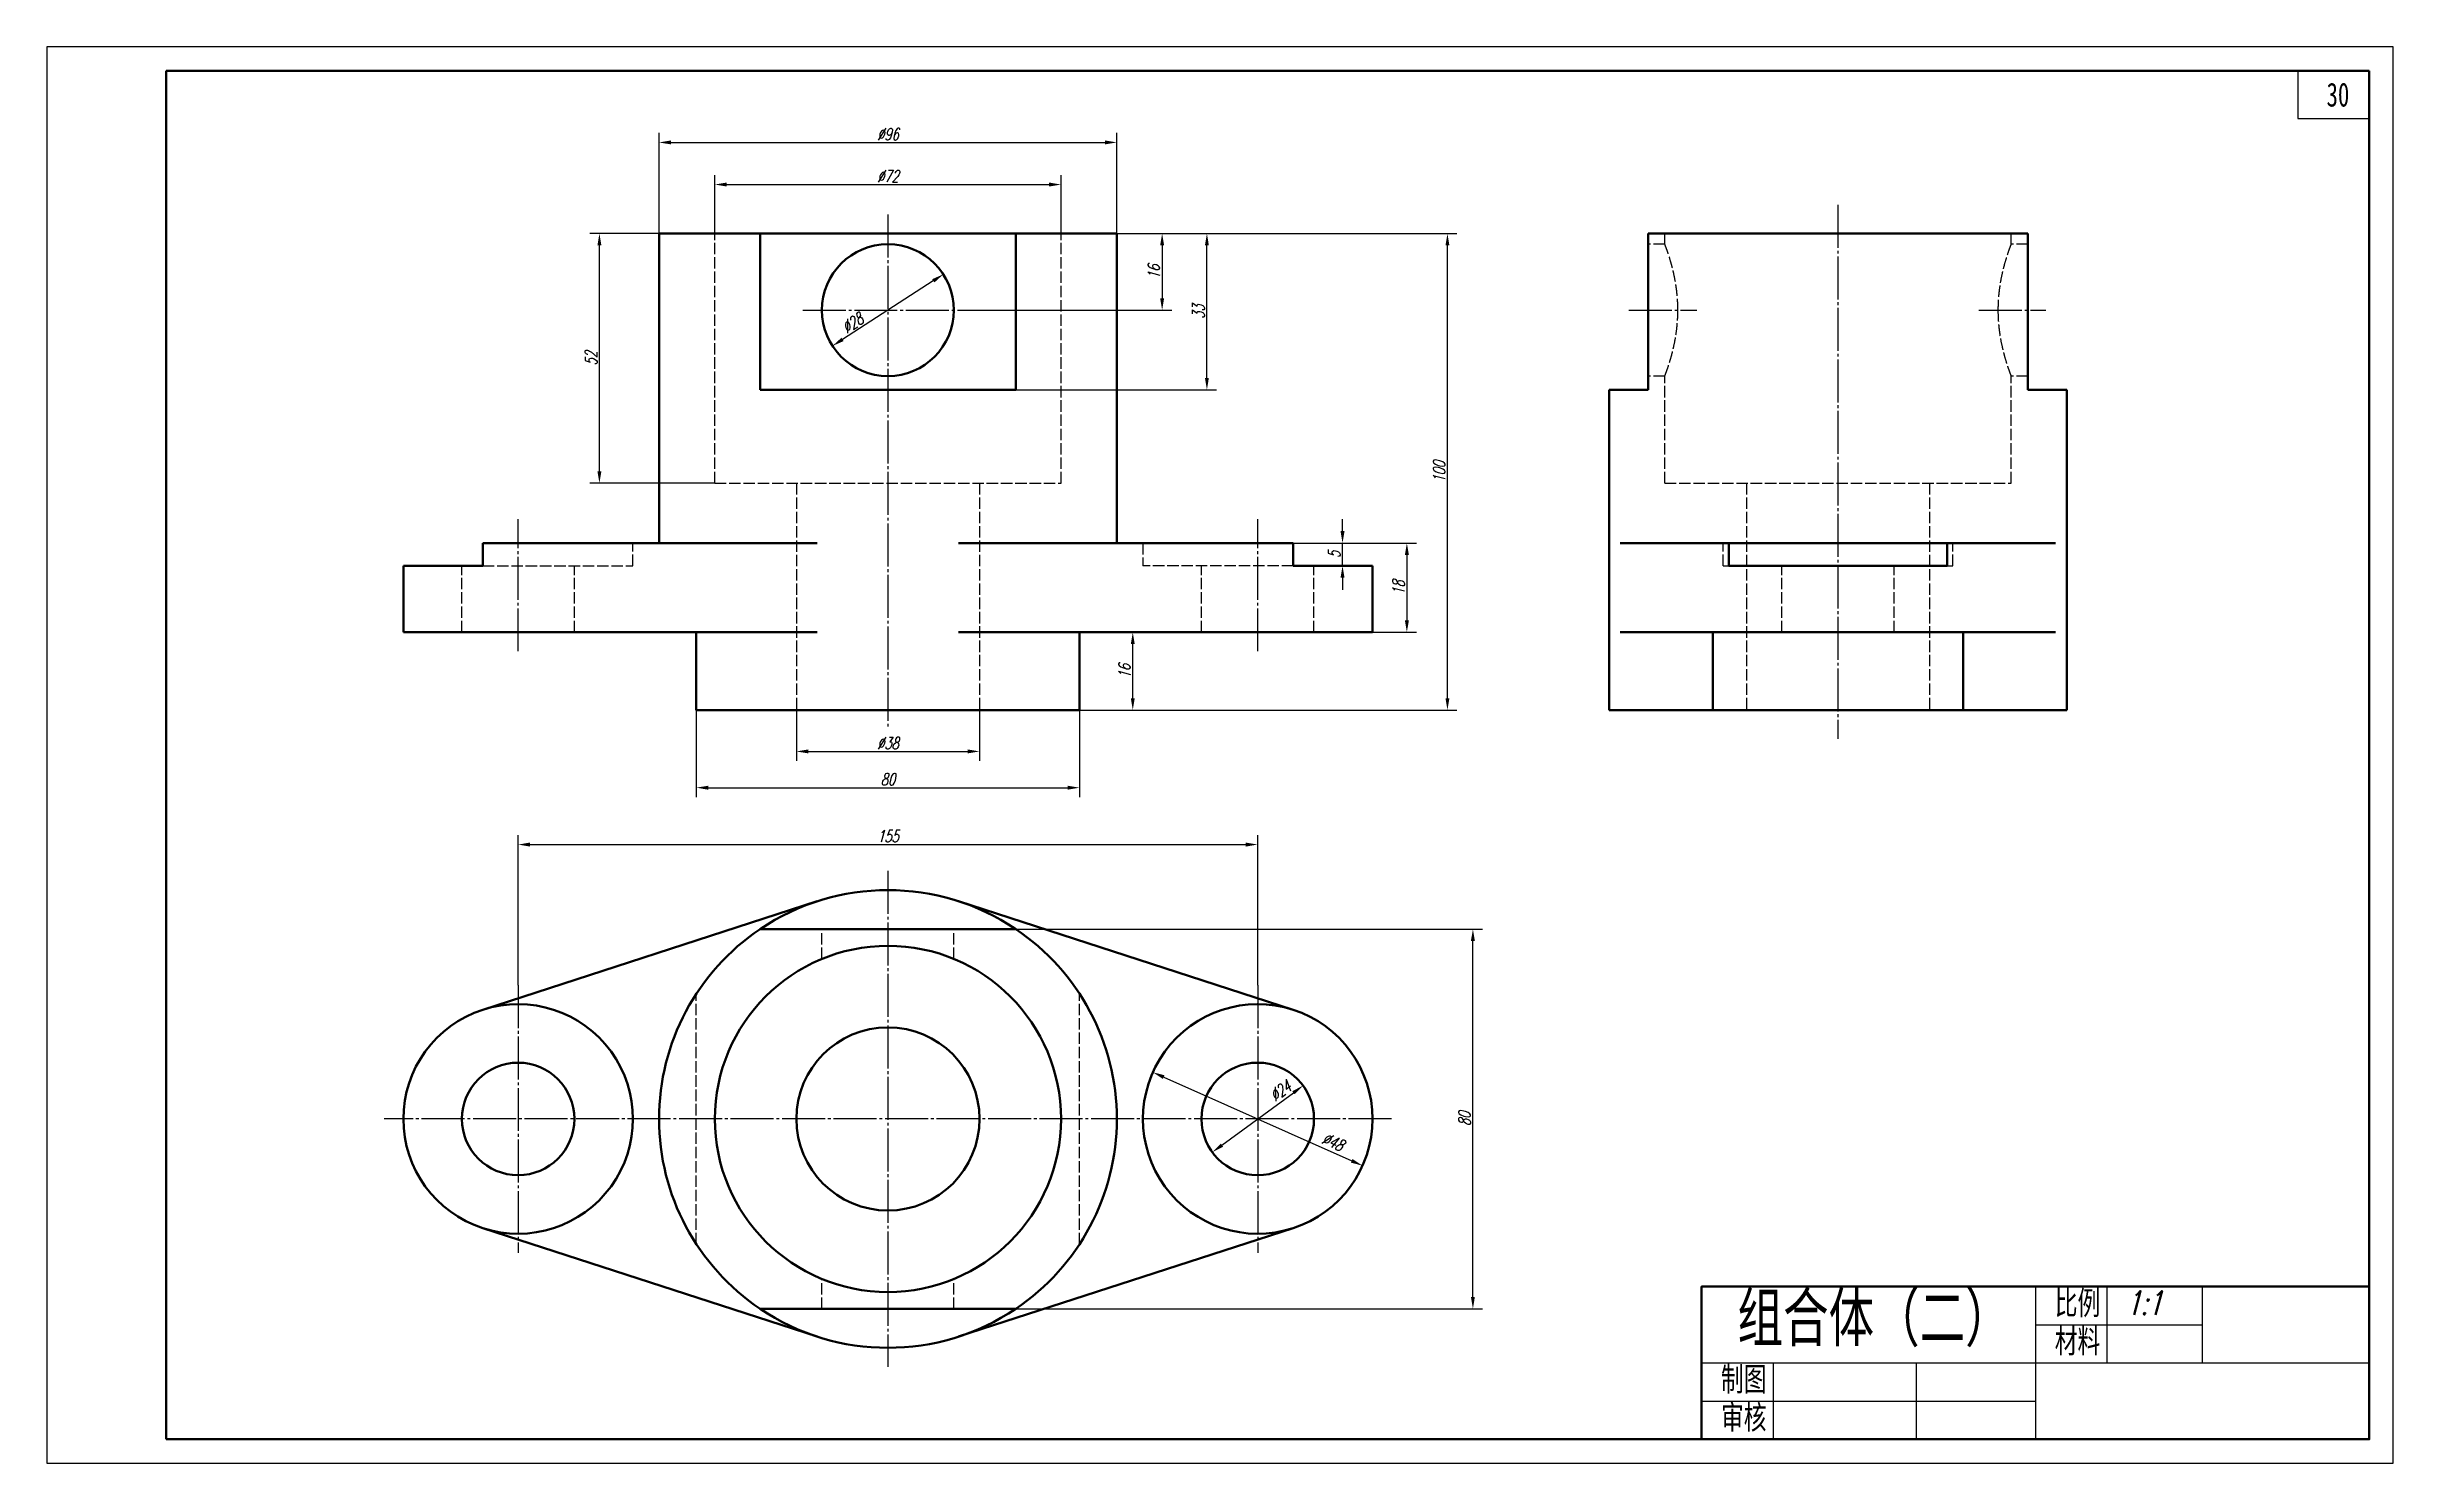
# Model space of a CAD drawing. Header units: millimetres. Extents: x 94 to 2877, y 87 to 1089.
# Drawn here: x 672.2 to 1164.2, y 791.6 to 1088.6 of the extents above; entities that cross this region are included whole.
import ezdxf

# ---------------------------------------------------------------- set-up
doc = ezdxf.new("R2010")
doc.units = ezdxf.units.MM
doc.header["$LTSCALE"] = 0.6
doc.header["$PDMODE"] = 33
doc.header["$PDSIZE"] = 1.5
doc.linetypes.add('myCENTER', pattern=[18, 15, -1, 1, -1])
doc.linetypes.add('myHIDDEN', pattern=[5, 4, -1])
doc.layers.get('Defpoints').update_dxf_attribs({"lineweight": 20})
for name, color, linetype, lineweight in [('答案中心线', 1, 'myCENTER', 25), ('答案尺寸', 1, 'Continuous', 25), ('答案文字', 1, 'Continuous', 25), ('答案标注', 1, 'Continuous', 25), ('答案粗实线', 1, 'Continuous', 50), ('答案细实线', 1, 'Continuous', 25), ('答案虚线', 1, 'myHIDDEN', 25)]:
    doc.layers.add(name, color=color, linetype=linetype, lineweight=lineweight)
doc.styles.add('尺寸文字1-2.5号', font='txt.shx', dxfattribs={"width": 0.7, "oblique": 15, "height": 2.5})
doc.styles.add('标题汉字1-5号', font='', dxfattribs={"width": 0.7, "height": 5})
doc.styles.get('标题汉字1-5号').set_extended_font_data('SimSun')
doc.dimstyles.new('尺寸25', dxfattribs={"dimtxt": 2.5, "dimasz": 2.5, "dimexe": 2, "dimexo": 0, "dimgap": 0.5, "dimtad": 1, "dimdec": 0, "dimdsep": 46, "dimtxsty": '尺寸文字1-2.5号', "dimcen": 0, "dimadec": 0, "dimazin": 0, "dimtfac": 1, "dimtdec": 0, "dimtmove": 0, "dimatfit": 3, "dimfxl": 1, "dimarcsym": 0})
doc.dimstyles.new('尺寸25$3', dxfattribs={"dimtxt": 2.5, "dimasz": 2.5, "dimexe": 1, "dimexo": 0, "dimgap": 0.5, "dimtad": 1, "dimdec": 0, "dimdsep": 46, "dimtxsty": '尺寸文字1-2.5号', "dimcen": 0, "dimadec": 0, "dimazin": 0, "dimtfac": 1, "dimtdec": 0, "dimtmove": 0, "dimatfit": 1, "dimfxl": 1, "dimarcsym": 0})

msp = doc.modelspace()

# ---------------------------------------------------------------- texts
at = {"layer": '答案文字', "style": '标题汉字1-5号', "width": 0.7}
msp.add_text('30', height=5, dxfattribs=at).set_placement((1150.239, 1076.07))
at = {"layer": '答案标注', "attachment_point": 1}
for s, insert, char_height, width, style in [('{\\fSimSun|b0|i0|c134|p54;组合体（二）}', (1026.708, 827.146), 10, 59.26004, '标题汉字1-5号'), ('比例', (1093.237, 827.693), 5, 15, '标题汉字1-5号'), ('1:1', (1108.237, 827.693), 5, 15, '尺寸文字1-2.5号'), ('材料', (1093.237, 819.693), 5, 15, '标题汉字1-5号'), ('制图', (1023.237, 811.693), 5, 15, '标题汉字1-5号'), ('审核', (1023.237, 803.693), 5, 15, '标题汉字1-5号')]:
    msp.add_mtext(s, dxfattribs=dict(at, insert=insert, char_height=char_height, width=width, style=style))

# ---------------------------------------------------------------- blocks, each defined once
blk = doc.blocks.new('*D30')
at = {"layer": 'Defpoints', "color": 0}
for p in [(896.55, 1068.54), (800.55, 1049.43), (896.55, 1049.43)]:
    blk.add_point(p, dxfattribs=at)
at = {"layer": '答案尺寸', "color": 0, "lineweight": -2}
for p, q in [((800.55, 1049.43), (800.55, 1070.54)), ((803.05, 1068.54), (894.05, 1068.54)), ((896.55, 1049.43), (896.55, 1070.54))]:
    blk.add_line(p, q, dxfattribs=at)
at = {"layer": '答案尺寸', "color": 0}
for points in [[(803.05, 1068.96), (803.05, 1068.13), (800.55, 1068.54)], [(894.05, 1068.96), (894.05, 1068.13), (896.55, 1068.54)]]:
    blk.add_solid(points, dxfattribs=at)
at = {"layer": '答案尺寸', "color": 0, "insert": (848.55, 1070.29), "char_height": 2.5, "attachment_point": 5, "style": '尺寸文字1-2.5号'}
blk.add_mtext('%%c96', dxfattribs=at)
blk = doc.blocks.new('*D31')
at = {"layer": 'Defpoints', "color": 0}
for p in [(884.85, 1059.71), (812.25, 1049.43), (884.85, 1049.43)]:
    blk.add_point(p, dxfattribs=at)
at = {"layer": '答案尺寸', "color": 0, "lineweight": -2}
for p, q in [((812.25, 1049.43), (812.25, 1061.71)), ((814.75, 1059.71), (882.35, 1059.71)), ((884.85, 1049.43), (884.85, 1061.71))]:
    blk.add_line(p, q, dxfattribs=at)
at = {"layer": '答案尺寸', "color": 0}
for points in [[(814.75, 1060.13), (814.75, 1059.3), (812.25, 1059.71)], [(882.35, 1060.13), (882.35, 1059.3), (884.85, 1059.71)]]:
    blk.add_solid(points, dxfattribs=at)
at = {"layer": '答案尺寸', "color": 0, "insert": (848.55, 1061.46), "char_height": 2.5, "attachment_point": 5, "style": '尺寸文字1-2.5号'}
blk.add_mtext('%%c72', dxfattribs=at)
blk = doc.blocks.new('*D32')
at = {"layer": 'Defpoints', "color": 0}
for p in [(860.16, 1040.88), (836.93, 1025.87)]:
    blk.add_point(p, dxfattribs=at)
at = {"layer": '答案尺寸', "color": 0, "lineweight": -2}
blk.add_line((858.06, 1039.52), (839.03, 1027.23), dxfattribs=at)
at = {"layer": '答案尺寸', "color": 0}
for points in [[(857.84, 1039.87), (858.29, 1039.17), (860.16, 1040.88)], [(838.8, 1027.58), (839.26, 1026.88), (836.93, 1025.87)]]:
    blk.add_solid(points, dxfattribs=at)
at = {"layer": '答案尺寸', "color": 0, "insert": (841.11, 1030.66), "char_height": 2.5, "attachment_point": 5, "rotation": 32.8654, "style": '尺寸文字1-2.5号'}
blk.add_mtext('%%c28', dxfattribs=at)
blk = doc.blocks.new('*D33')
at = {"layer": 'Defpoints', "color": 0}
for p in [(875.35, 1049.43), (915.44, 1049.43), (875.35, 1016.67)]:
    blk.add_point(p, dxfattribs=at)
at = {"layer": '答案尺寸', "color": 0, "lineweight": -2}
for p, q in [((875.35, 1049.43), (917.44, 1049.43)), ((915.44, 1019.17), (915.44, 1046.93)), ((875.35, 1016.67), (917.44, 1016.67))]:
    blk.add_line(p, q, dxfattribs=at)
at = {"layer": '答案尺寸', "color": 0}
for points in [[(915.02, 1046.93), (915.85, 1046.93), (915.44, 1049.43)], [(915.02, 1019.17), (915.85, 1019.17), (915.44, 1016.67)]]:
    blk.add_solid(points, dxfattribs=at)
at = {"layer": '答案尺寸', "color": 0, "insert": (913.69, 1033.05), "char_height": 2.5, "attachment_point": 5, "rotation": 90, "style": '尺寸文字1-2.5号'}
blk.add_mtext('33', dxfattribs=at)
blk = doc.blocks.new('*D34')
at = {"layer": 'Defpoints', "color": 0}
for p in [(875.97, 1049.43), (866.37, 1033.38), (906.05, 1033.38)]:
    blk.add_point(p, dxfattribs=at)
at = {"layer": '答案尺寸', "color": 0, "lineweight": -2}
for p, q in [((875.97, 1049.43), (908.05, 1049.43)), ((906.05, 1046.93), (906.05, 1035.88)), ((866.37, 1033.38), (908.05, 1033.38))]:
    blk.add_line(p, q, dxfattribs=at)
at = {"layer": '答案尺寸', "color": 0}
for points in [[(905.63, 1046.93), (906.47, 1046.93), (906.05, 1049.43)], [(905.63, 1035.88), (906.47, 1035.88), (906.05, 1033.38)]]:
    blk.add_solid(points, dxfattribs=at)
at = {"layer": '答案尺寸', "color": 0, "insert": (904.3, 1041.4), "char_height": 2.5, "attachment_point": 5, "rotation": 90, "style": '尺寸文字1-2.5号'}
blk.add_mtext('16', dxfattribs=at)
blk = doc.blocks.new('*D35')
at = {"layer": 'Defpoints', "color": 0}
for p in [(933.52, 984.52), (943.88, 984.52), (933.52, 979.74)]:
    blk.add_point(p, dxfattribs=at)
at = {"layer": '答案尺寸', "color": 0, "lineweight": -2}
for p, q in [((943.88, 987.02), (943.88, 989.52)), ((933.52, 984.52), (945.88, 984.52)), ((943.88, 979.74), (943.88, 984.52)), ((933.52, 979.74), (945.88, 979.74)), ((943.88, 977.24), (943.88, 974.74))]:
    blk.add_line(p, q, dxfattribs=at)
at = {"layer": '答案尺寸', "color": 0}
for points in [[(943.46, 987.02), (944.3, 987.02), (943.88, 984.52)], [(943.46, 977.24), (944.3, 977.24), (943.88, 979.74)]]:
    blk.add_solid(points, dxfattribs=at)
at = {"layer": '答案尺寸', "color": 0, "insert": (942.13, 982.13), "char_height": 2.5, "attachment_point": 5, "rotation": 90, "style": '尺寸文字1-2.5号'}
blk.add_mtext('5', dxfattribs=at)
blk = doc.blocks.new('*D36')
at = {"layer": 'Defpoints', "color": 0}
for p in [(933.52, 984.52), (950.16, 965.82), (957.37, 965.82)]:
    blk.add_point(p, dxfattribs=at)
at = {"layer": '答案尺寸', "color": 0, "lineweight": -2}
for p, q in [((933.52, 984.52), (959.37, 984.52)), ((957.37, 982.02), (957.37, 968.32)), ((950.16, 965.82), (959.37, 965.82))]:
    blk.add_line(p, q, dxfattribs=at)
at = {"layer": '答案尺寸', "color": 0}
for points in [[(956.95, 982.02), (957.79, 982.02), (957.37, 984.52)], [(956.95, 968.32), (957.79, 968.32), (957.37, 965.82)]]:
    blk.add_solid(points, dxfattribs=at)
at = {"layer": '答案尺寸', "color": 0, "insert": (955.62, 975.17), "char_height": 2.5, "attachment_point": 5, "rotation": 90, "style": '尺寸文字1-2.5号'}
blk.add_mtext('18', dxfattribs=at)
blk = doc.blocks.new('*D37')
at = {"layer": 'Defpoints', "color": 0}
for p in [(896.55, 1049.43), (965.88, 1049.43), (888.73, 949.49)]:
    blk.add_point(p, dxfattribs=at)
at = {"layer": '答案尺寸', "color": 0, "lineweight": -2}
for p, q in [((896.55, 1049.43), (967.88, 1049.43)), ((965.88, 951.99), (965.88, 1046.93)), ((888.73, 949.49), (967.88, 949.49))]:
    blk.add_line(p, q, dxfattribs=at)
at = {"layer": '答案尺寸', "color": 0}
for points in [[(965.46, 1046.93), (966.29, 1046.93), (965.88, 1049.43)], [(965.46, 951.99), (966.29, 951.99), (965.88, 949.49)]]:
    blk.add_solid(points, dxfattribs=at)
at = {"layer": '答案尺寸', "color": 0, "insert": (964.13, 999.46), "char_height": 2.5, "attachment_point": 5, "rotation": 90, "style": '尺寸文字1-2.5号'}
blk.add_mtext('100', dxfattribs=at)
blk = doc.blocks.new('*D38')
at = {"layer": 'Defpoints', "color": 0}
for p in [(888.73, 965.82), (899.89, 965.82), (888.73, 949.49)]:
    blk.add_point(p, dxfattribs=at)
at = {"layer": '答案尺寸', "color": 0, "lineweight": -2}
for p, q in [((888.73, 965.82), (901.89, 965.82)), ((899.89, 951.99), (899.89, 963.32)), ((888.73, 949.49), (901.89, 949.49))]:
    blk.add_line(p, q, dxfattribs=at)
at = {"layer": '答案尺寸', "color": 0}
for points in [[(899.48, 963.32), (900.31, 963.32), (899.89, 965.82)], [(899.48, 951.99), (900.31, 951.99), (899.89, 949.49)]]:
    blk.add_solid(points, dxfattribs=at)
at = {"layer": '答案尺寸', "color": 0, "insert": (898.14, 957.65), "char_height": 2.5, "attachment_point": 5, "rotation": 90, "style": '尺寸文字1-2.5号'}
blk.add_mtext('16', dxfattribs=at)
blk = doc.blocks.new('*D39')
at = {"layer": 'Defpoints', "color": 0}
for p in [(829.35, 949.49), (867.75, 949.49), (867.75, 940.82)]:
    blk.add_point(p, dxfattribs=at)
at = {"layer": '答案尺寸', "color": 0, "lineweight": -2}
for p, q in [((829.35, 949.49), (829.35, 938.82)), ((867.75, 949.49), (867.75, 938.82)), ((831.85, 940.82), (865.25, 940.82))]:
    blk.add_line(p, q, dxfattribs=at)
at = {"layer": '答案尺寸', "color": 0}
for points in [[(831.85, 941.24), (831.85, 940.41), (829.35, 940.82)], [(865.25, 941.24), (865.25, 940.41), (867.75, 940.82)]]:
    blk.add_solid(points, dxfattribs=at)
at = {"layer": '答案尺寸', "color": 0, "insert": (848.55, 942.57), "char_height": 2.5, "attachment_point": 5, "style": '尺寸文字1-2.5号'}
blk.add_mtext('%%c38', dxfattribs=at)
blk = doc.blocks.new('*D40')
at = {"layer": 'Defpoints', "color": 0}
for p in [(808.36, 949.49), (888.73, 949.49), (888.73, 933.22)]:
    blk.add_point(p, dxfattribs=at)
at = {"layer": '答案尺寸', "color": 0, "lineweight": -2}
for p, q in [((808.36, 949.49), (808.36, 931.22)), ((888.73, 949.49), (888.73, 931.22)), ((810.86, 933.22), (886.23, 933.22))]:
    blk.add_line(p, q, dxfattribs=at)
at = {"layer": '答案尺寸', "color": 0}
for points in [[(810.86, 933.63), (810.86, 932.8), (808.36, 933.22)], [(886.23, 933.63), (886.23, 932.8), (888.73, 933.22)]]:
    blk.add_solid(points, dxfattribs=at)
at = {"layer": '答案尺寸', "color": 0, "insert": (848.55, 934.97), "char_height": 2.5, "attachment_point": 5, "style": '尺寸文字1-2.5号'}
blk.add_mtext('80', dxfattribs=at)
blk = doc.blocks.new('*D41')
at = {"layer": 'Defpoints', "color": 0}
for p in [(926.09, 921.29), (771, 891.82), (926.09, 891.82)]:
    blk.add_point(p, dxfattribs=at)
at = {"layer": '答案尺寸', "color": 0, "lineweight": -2}
for p, q in [((771, 891.82), (771, 923.29)), ((773.5, 921.29), (923.59, 921.29)), ((926.09, 891.82), (926.09, 923.29))]:
    blk.add_line(p, q, dxfattribs=at)
at = {"layer": '答案尺寸', "color": 0}
for points in [[(773.5, 921.71), (773.5, 920.87), (771, 921.29)], [(923.59, 921.71), (923.59, 920.87), (926.09, 921.29)]]:
    blk.add_solid(points, dxfattribs=at)
at = {"layer": '答案尺寸', "color": 0, "insert": (848.55, 923.04), "char_height": 2.5, "attachment_point": 5, "style": '尺寸文字1-2.5号'}
blk.add_mtext('155', dxfattribs=at)
blk = doc.blocks.new('*D42')
at = {"layer": 'Defpoints', "color": 0}
for p in [(935.6, 870.72), (916.58, 856.77)]:
    blk.add_point(p, dxfattribs=at)
at = {"layer": '答案尺寸', "color": 0, "lineweight": -2}
blk.add_line((918.6, 858.25), (933.59, 869.24), dxfattribs=at)
at = {"layer": '答案尺寸', "color": 0}
for points in [[(933.34, 869.58), (933.83, 868.91), (935.6, 870.72)], [(918.35, 858.59), (918.84, 857.91), (916.58, 856.77)]]:
    blk.add_solid(points, dxfattribs=at)
at = {"layer": '答案尺寸', "color": 0, "insert": (930.85, 869.65), "char_height": 2.5, "attachment_point": 5, "rotation": 36.2569, "style": '尺寸文字1-2.5号'}
blk.add_mtext('%%c24', dxfattribs=at)
blk = doc.blocks.new('*D43')
at = {"layer": 'Defpoints', "color": 0}
for p in [(904.1, 873.54), (948.08, 853.95)]:
    blk.add_point(p, dxfattribs=at)
at = {"layer": '答案尺寸', "color": 0, "lineweight": -2}
blk.add_line((906.39, 872.52), (945.8, 854.97), dxfattribs=at)
at = {"layer": '答案尺寸', "color": 0}
for points in [[(906.56, 872.9), (906.22, 872.14), (904.1, 873.54)], [(945.97, 855.35), (945.63, 854.59), (948.08, 853.95)]]:
    blk.add_solid(points, dxfattribs=at)
at = {"layer": '答案尺寸', "color": 0, "insert": (941.88, 858.97), "char_height": 2.5, "attachment_point": 5, "rotation": 335.9933, "style": '尺寸文字1-2.5号'}
blk.add_mtext('%%c48', dxfattribs=at)
blk = doc.blocks.new('*D44')
at = {"layer": 'Defpoints', "color": 0}
for p in [(875.35, 903.57), (971.22, 903.57), (875.35, 823.93)]:
    blk.add_point(p, dxfattribs=at)
at = {"layer": '答案尺寸', "color": 0, "lineweight": -2}
for p, q in [((875.35, 903.57), (973.22, 903.57)), ((971.22, 826.43), (971.22, 901.07)), ((875.35, 823.93), (973.22, 823.93))]:
    blk.add_line(p, q, dxfattribs=at)
at = {"layer": '答案尺寸', "color": 0}
for points in [[(970.8, 901.07), (971.63, 901.07), (971.22, 903.57)], [(970.8, 826.43), (971.63, 826.43), (971.22, 823.93)]]:
    blk.add_solid(points, dxfattribs=at)
at = {"layer": '答案尺寸', "color": 0, "insert": (969.47, 863.75), "char_height": 2.5, "attachment_point": 5, "rotation": 90, "style": '尺寸文字1-2.5号'}
blk.add_mtext('80', dxfattribs=at)
blk = doc.blocks.new('*D45')
at = {"layer": 'Defpoints', "color": 0}
for p in [(788.04, 1049.43), (812.25, 1049.43), (812.25, 997.08)]:
    blk.add_point(p, dxfattribs=at)
at = {"layer": '答案尺寸', "color": 0, "lineweight": -2}
for p, q in [((812.25, 1049.43), (786.04, 1049.43)), ((788.04, 999.58), (788.04, 1046.93)), ((812.25, 997.08), (786.04, 997.08))]:
    blk.add_line(p, q, dxfattribs=at)
at = {"layer": '答案尺寸', "color": 0}
for points in [[(787.63, 1046.93), (788.46, 1046.93), (788.04, 1049.43)], [(787.63, 999.58), (788.46, 999.58), (788.04, 997.08)]]:
    blk.add_solid(points, dxfattribs=at)
at = {"layer": '答案尺寸', "color": 0, "insert": (786.29, 1023.25), "char_height": 2.5, "attachment_point": 5, "rotation": 90, "style": '尺寸文字1-2.5号'}
blk.add_mtext('52', dxfattribs=at)

# ---------------------------------------------------------------- dimensions: what is measured, and where the dimension line sits
at = {"layer": '答案尺寸'}
for base, p1, p2, text, picture, middle in [((896.546, 1068.543), (800.546, 1049.428), (896.546, 1049.428), '%%c96', '*D30', (848.546, 1070.293)), ((884.846, 1059.713), (812.246, 1049.428), (884.846, 1049.428), '%%c72', '*D31', (848.546, 1061.463)), ((888.73, 933.218), (808.362, 949.49), (888.73, 949.49), '80', '*D40', (848.546, 934.968)), ((867.746, 940.823), (829.346, 949.49), (867.746, 949.49), '%%c38', '*D39', (848.546, 942.573)), ((926.092, 921.291), (771, 891.819), (926.092, 891.819), '155', '*D41', (848.546, 923.041))]:
    dim = msp.add_linear_dim(base=base, p1=p1, p2=p2, text=text, dimstyle='尺寸25', dxfattribs=at)
    dim.commit()
    dim.dimension.update_dxf_attribs({"geometry": picture, "text_midpoint": middle})
for base, p1, p2, text, picture, middle in [((788.043, 1049.428), (812.246, 997.075), (812.246, 1049.428), '52', '*D45', (786.293, 1023.251)), ((906.051, 1033.377), (875.971, 1049.428), (866.375, 1033.377), '16', '*D34', (904.301, 1041.402)), ((965.876, 1049.428), (888.73, 949.49), (896.546, 1049.428), '100', '*D37', (964.126, 999.459)), ((943.881, 984.517), (933.519, 979.736), (933.519, 984.517), '5', '*D35', (942.131, 982.126)), ((957.371, 965.818), (933.519, 984.517), (950.163, 965.818), '18', '*D36', (955.621, 975.167)), ((899.893, 965.818), (888.73, 949.49), (888.73, 965.818), '16', '*D38', (898.143, 957.654)), ((971.216, 903.569), (875.346, 823.926), (875.346, 903.569), '80', '*D44', (969.466, 863.747))]:
    dim = msp.add_linear_dim(base=base, p1=p1, p2=p2, angle=90, text=text, dimstyle='尺寸25', dxfattribs=at)
    dim.commit()
    dim.dimension.update_dxf_attribs({"geometry": picture, "text_midpoint": middle})
dim = msp.add_linear_dim(base=(915.435, 1049.428), p1=(875.346, 1016.671), p2=(875.346, 1049.428), angle=90, text='33', dimstyle='尺寸25', dxfattribs=at)
dim.commit()
dim.dimension.update_dxf_attribs({"geometry": '*D33', "text_midpoint": (915.435, 1033.049), "dimtype": 160})
dim = msp.add_diameter_dim_2p(p1=(860.161, 1040.881), p2=(836.931, 1025.873), text='%%c28', dimstyle='尺寸25$3', dxfattribs=at)
dim.commit()
dim.dimension.update_dxf_attribs({"geometry": '*D32', "text_midpoint": (842.058, 1029.185), "dimtype": 163})
for p1, p2, text, picture, middle in [((904.102, 873.541), (948.081, 853.954), '%%c48', '*D43', (941.879, 858.973)), ((916.581, 856.772), (935.602, 870.723), '%%c24', '*D42', (930.853, 869.65))]:
    dim = msp.add_diameter_dim_2p(p1=p1, p2=p2, text=text, dimstyle='尺寸25$3', override={"dimtmove": 2}, dxfattribs=at)
    dim.commit()
    dim.dimension.update_dxf_attribs({"geometry": picture, "text_midpoint": middle, "dimtype": 163})

# ---------------------------------------------------------------- linework, layer by layer
at = {"layer": '答案中心线'}
for p, q in [((848.546, 1053.428), (848.546, 945.49)), ((1047.763, 1055.428), (1047.763, 943.49)), ((830.717, 1033.377), (866.375, 1033.377)), ((1003.941, 1033.377), (1018.2, 1033.377)), ((1077.326, 1033.377), (1091.335, 1033.377)), ((771, 961.818), (771, 989.531)), ((926.092, 961.818), (926.092, 989.531)), ((848.546, 915.747), (848.546, 811.747)), ((771, 891.819), (771, 835.676)), ((926.092, 891.819), (926.092, 835.676)), ((954.163, 863.747), (742.929, 863.747))]:
    msp.add_line(p, q, dxfattribs=at)
at = {"layer": '答案粗实线'}
for p, q in [((1159.182, 1083.574), (697.182, 1083.574)), ((697.182, 1083.574), (697.182, 796.574)), ((1159.182, 796.574), (1159.182, 1083.574)), ((763.573, 886.644), (833.734, 909.405)), ((863.358, 909.405), (933.519, 886.644)), ((875.346, 903.569), (821.746, 903.569)), ((833.734, 818.09), (763.573, 840.851)), ((933.519, 840.851), (863.358, 818.09)), ((821.746, 823.926), (875.346, 823.926)), ((697.182, 796.574), (1159.182, 796.574))]:
    msp.add_line(p, q, dxfattribs=at)
at = {"layer": '答案粗实线', "extrusion": (0, 1, 0)}
for p, q in [((821.746, 1049.428), (800.546, 1049.428)), ((800.546, 984.517), (800.546, 1049.428)), ((821.746, 1016.671), (821.746, 1049.428)), ((821.746, 1049.428), (875.346, 1049.428)), ((896.546, 1049.428), (875.346, 1049.428)), ((875.346, 1049.428), (875.346, 1016.671)), ((896.546, 984.517), (896.546, 1049.428)), ((1087.585, 1049.428), (1007.941, 1049.428)), ((1007.941, 1049.428), (1007.941, 1016.671)), ((1087.585, 1016.671), (1087.585, 1049.428)), ((875.346, 1016.671), (821.746, 1016.671)), ((1007.941, 1016.671), (999.763, 1016.671)), ((999.763, 949.49), (999.763, 1016.671)), ((1095.763, 1016.671), (1087.585, 1016.671)), ((1095.763, 949.49), (1095.763, 1016.671)), ((833.734, 984.517), (763.573, 984.517)), ((763.573, 979.736), (763.573, 984.517)), ((933.519, 984.517), (863.358, 984.517)), ((933.519, 979.736), (933.519, 984.517)), ((1024.866, 984.517), (1002.106, 984.517)), ((1024.866, 979.736), (1024.866, 984.517)), ((1024.866, 984.517), (1070.66, 984.517)), ((1093.421, 984.517), (1070.66, 984.517)), ((1070.66, 979.736), (1070.66, 984.517)), ((763.573, 979.736), (746.929, 979.736)), ((746.929, 965.818), (746.929, 979.736)), ((950.163, 979.736), (933.519, 979.736)), ((950.163, 965.818), (950.163, 979.736)), ((1070.66, 979.736), (1024.866, 979.736)), ((763.573, 965.818), (746.929, 965.818)), ((833.734, 965.818), (763.573, 965.818)), ((808.362, 965.818), (808.362, 949.49)), ((933.519, 965.818), (863.358, 965.818)), ((888.73, 949.49), (888.73, 965.818)), ((950.163, 965.818), (933.519, 965.818)), ((1024.866, 965.818), (1002.106, 965.818)), ((1021.509, 949.49), (1021.509, 965.818)), ((1070.66, 965.818), (1024.866, 965.818)), ((1093.421, 965.818), (1070.66, 965.818)), ((1074.017, 965.818), (1074.017, 949.49)), ((808.362, 949.49), (888.73, 949.49)), ((999.763, 949.49), (1021.509, 949.49)), ((1074.017, 949.49), (1021.509, 949.49)), ((1074.017, 949.49), (1095.763, 949.49))]:
    msp.add_line(p, q, dxfattribs=at)
at = {"layer": '答案粗实线'}
msp.add_lwpolyline([(1019.182, 796.574), (1159.182, 796.574), (1159.182, 828.574), (1019.182, 828.574)], close=True, dxfattribs=at)
for centre, radius in [((848.546, 1033.377), 13.829), ((848.546, 863.747), 36.3), ((848.546, 863.747), 19.2), ((771, 863.747), 11.795), ((926.092, 863.747), 11.795)]:
    msp.add_circle(centre, radius, dxfattribs=at)
for centre, radius, start, end in [((848.546, 863.747), 48, 56.05955, 123.94045), ((848.546, 863.747), 48, 123.94045, 236.05955), ((848.546, 863.747), 48, 303.94045, 56.05955), ((771, 863.747), 24.071, 107.97336, 252.02664), ((771, 863.747), 24.071, 252.02664, 107.97336), ((926.092, 863.747), 24.071, 72.02664, 287.97336), ((926.092, 863.747), 24.071, 287.97336, 72.02664), ((848.546, 863.747), 48, 236.05955, 303.94045)]:
    msp.add_arc(centre, radius, start, end, dxfattribs=at)
at = {"layer": '答案细实线'}
for p, q in [((1144.182, 1083.574), (1144.182, 1073.574)), ((1144.182, 1073.574), (1159.182, 1073.574)), ((1089.182, 828.574), (1089.182, 796.574)), ((1104.182, 828.574), (1104.182, 812.574)), ((1124.182, 828.574), (1124.182, 812.574)), ((1089.182, 820.574), (1124.182, 820.574)), ((1019.182, 812.574), (1159.182, 812.574)), ((1034.182, 812.574), (1034.182, 796.574)), ((1064.182, 812.574), (1064.182, 796.574)), ((1019.182, 804.574), (1089.182, 804.574))]:
    msp.add_line(p, q, dxfattribs=at)
msp.add_lwpolyline([(672.182, 791.574), (1164.182, 791.574), (1164.182, 1088.574), (672.182, 1088.574)], close=True, dxfattribs=at)
at = {"layer": '答案虚线', "extrusion": (0, 1, 0)}
for p, q in [((812.246, 997.075), (812.246, 1049.428)), ((884.846, 997.075), (884.846, 1049.428)), ((1011.463, 1047.206), (1011.463, 1049.428)), ((1084.063, 1047.206), (1084.063, 1049.428)), ((1011.463, 1047.206), (1007.941, 1047.206)), ((1087.585, 1047.206), (1084.063, 1047.206)), ((1011.463, 1019.549), (1007.941, 1019.549)), ((1011.463, 997.075), (1011.463, 1019.549)), ((1084.063, 997.075), (1084.063, 1019.549)), ((1087.585, 1019.549), (1084.063, 1019.549)), ((812.246, 997.075), (884.846, 997.075)), ((829.346, 997.075), (829.346, 949.49)), ((867.746, 997.075), (867.746, 949.49)), ((1011.463, 997.075), (1084.063, 997.075)), ((1028.563, 997.075), (1028.563, 949.49)), ((1066.963, 997.075), (1066.963, 949.49)), ((795.072, 979.736), (795.072, 984.517)), ((902.02, 984.517), (902.02, 979.736)), ((1023.692, 979.736), (1023.692, 984.517)), ((1071.835, 979.736), (1071.835, 984.517)), ((759.206, 965.818), (759.206, 979.736)), ((763.573, 979.736), (795.072, 979.736)), ((782.795, 965.818), (782.795, 979.736)), ((933.519, 979.736), (902.02, 979.736)), ((914.297, 965.818), (914.297, 979.736)), ((937.886, 965.818), (937.886, 979.736)), ((1023.692, 979.736), (1024.866, 979.736)), ((1035.969, 965.818), (1035.969, 979.736)), ((1059.558, 965.818), (1059.558, 979.736)), ((1070.66, 979.736), (1071.835, 979.736))]:
    msp.add_line(p, q, dxfattribs=at)
at = {"layer": '答案虚线'}
for p, q in [((834.717, 897.31), (834.717, 903.569)), ((862.375, 897.31), (862.375, 903.569)), ((808.362, 837.493), (808.362, 890.001)), ((888.73, 837.493), (888.73, 890.001)), ((834.717, 823.926), (834.717, 830.185)), ((862.375, 823.926), (862.375, 830.185))]:
    msp.add_line(p, q, dxfattribs=at)
for points, knots in [([(1014.2, 1033.377), (1014.2, 1033.816), (1014.192, 1034.262), (1014.156, 1035.158), (1014.129, 1035.609), (1014.058, 1036.506), (1014.013, 1036.952), (1013.909, 1037.834), (1013.848, 1038.269), (1013.649, 1039.544), (1013.49, 1040.357), (1013.237, 1041.483), (1013.151, 1041.842), (1012.977, 1042.527), (1012.89, 1042.851), (1012.635, 1043.764), (1012.46, 1044.337), (1012.132, 1045.349), (1011.981, 1045.789), (1011.792, 1046.32), (1011.735, 1046.476), (1011.637, 1046.744), (1011.595, 1046.855), (1011.529, 1047.032), (1011.504, 1047.098), (1011.471, 1047.185), (1011.463, 1047.206), (1011.463, 1047.206)], [0, 0, 0, 0, 2.1955875, 2.1955875, 4.3911749, 4.3911749, 6.5867624, 6.5867624, 8.7823498, 8.7823498, 13.1735247, 13.1735247, 15.3691122, 15.3691122, 17.5646996, 17.5646996, 21.9522764, 21.9522764, 26.3398532, 26.3398532, 28.5336416, 28.5336416, 30.72743, 30.72743, 32.9212184, 32.9212184, 35.1150068, 35.1150068, 35.1150068, 35.1150068]), ([(1084.063, 1047.206), (1084.063, 1047.206), (1084.055, 1047.185), (1084.022, 1047.098), (1083.997, 1047.032), (1083.931, 1046.855), (1083.889, 1046.744), (1083.791, 1046.476), (1083.735, 1046.32), (1083.546, 1045.789), (1083.394, 1045.349), (1083.067, 1044.337), (1082.892, 1043.764), (1082.636, 1042.851), (1082.549, 1042.527), (1082.375, 1041.842), (1082.289, 1041.483), (1082.036, 1040.357), (1081.877, 1039.544), (1081.678, 1038.269), (1081.618, 1037.834), (1081.513, 1036.952), (1081.468, 1036.506), (1081.397, 1035.609), (1081.37, 1035.158), (1081.335, 1034.262), (1081.326, 1033.816), (1081.326, 1033.377)], [105.3450204, 105.3450204, 105.3450204, 105.3450204, 107.5388088, 107.5388088, 109.7325972, 109.7325972, 111.9263856, 111.9263856, 114.120174, 114.120174, 118.5077508, 118.5077508, 122.8953276, 122.8953276, 125.090915, 125.090915, 127.2865025, 127.2865025, 131.6776774, 131.6776774, 133.8732648, 133.8732648, 136.0688523, 136.0688523, 138.2644397, 138.2644397, 140.4600272, 140.4600272, 140.4600272, 140.4600272]), ([(1011.463, 1019.549), (1011.463, 1019.549), (1011.471, 1019.569), (1011.504, 1019.656), (1011.529, 1019.722), (1011.595, 1019.899), (1011.637, 1020.011), (1011.735, 1020.278), (1011.792, 1020.434), (1011.981, 1020.966), (1012.132, 1021.405), (1012.46, 1022.417), (1012.635, 1022.99), (1012.89, 1023.903), (1012.977, 1024.228), (1013.151, 1024.912), (1013.237, 1025.272), (1013.49, 1026.398), (1013.649, 1027.21), (1013.848, 1028.486), (1013.909, 1028.92), (1014.013, 1029.802), (1014.058, 1030.248), (1014.129, 1031.145), (1014.156, 1031.596), (1014.192, 1032.492), (1014.2, 1032.938), (1014.2, 1033.377)], [105.3450204, 105.3450204, 105.3450204, 105.3450204, 107.5388088, 107.5388088, 109.7325972, 109.7325972, 111.9263856, 111.9263856, 114.120174, 114.120174, 118.5077508, 118.5077508, 122.8953276, 122.8953276, 125.090915, 125.090915, 127.2865025, 127.2865025, 131.6776774, 131.6776774, 133.8732648, 133.8732648, 136.0688523, 136.0688523, 138.2644397, 138.2644397, 140.4600272, 140.4600272, 140.4600272, 140.4600272]), ([(1081.326, 1033.377), (1081.326, 1032.938), (1081.335, 1032.492), (1081.37, 1031.596), (1081.397, 1031.145), (1081.468, 1030.248), (1081.513, 1029.802), (1081.618, 1028.92), (1081.678, 1028.486), (1081.877, 1027.21), (1082.036, 1026.398), (1082.289, 1025.272), (1082.375, 1024.912), (1082.549, 1024.228), (1082.636, 1023.903), (1082.892, 1022.99), (1083.067, 1022.417), (1083.394, 1021.405), (1083.546, 1020.966), (1083.735, 1020.434), (1083.791, 1020.278), (1083.889, 1020.011), (1083.931, 1019.899), (1083.997, 1019.722), (1084.022, 1019.656), (1084.055, 1019.569), (1084.063, 1019.549), (1084.063, 1019.549)], [0, 0, 0, 0, 2.1955875, 2.1955875, 4.3911749, 4.3911749, 6.5867624, 6.5867624, 8.7823498, 8.7823498, 13.1735247, 13.1735247, 15.3691122, 15.3691122, 17.5646996, 17.5646996, 21.9522764, 21.9522764, 26.3398532, 26.3398532, 28.5336416, 28.5336416, 30.72743, 30.72743, 32.9212184, 32.9212184, 35.1150068, 35.1150068, 35.1150068, 35.1150068])]:
    msp.add_open_spline(points, degree=3, knots=knots, dxfattribs=at)

msp.set_redraw_order([(e.dxf.handle, doc.entitydb.next_handle()) for e in msp.query("TEXT MTEXT ATTDEF DIMENSION ARC_DIMENSION")])  # texts and dimensions are drawn at this point

doc.saveas('drawing.dxf')
